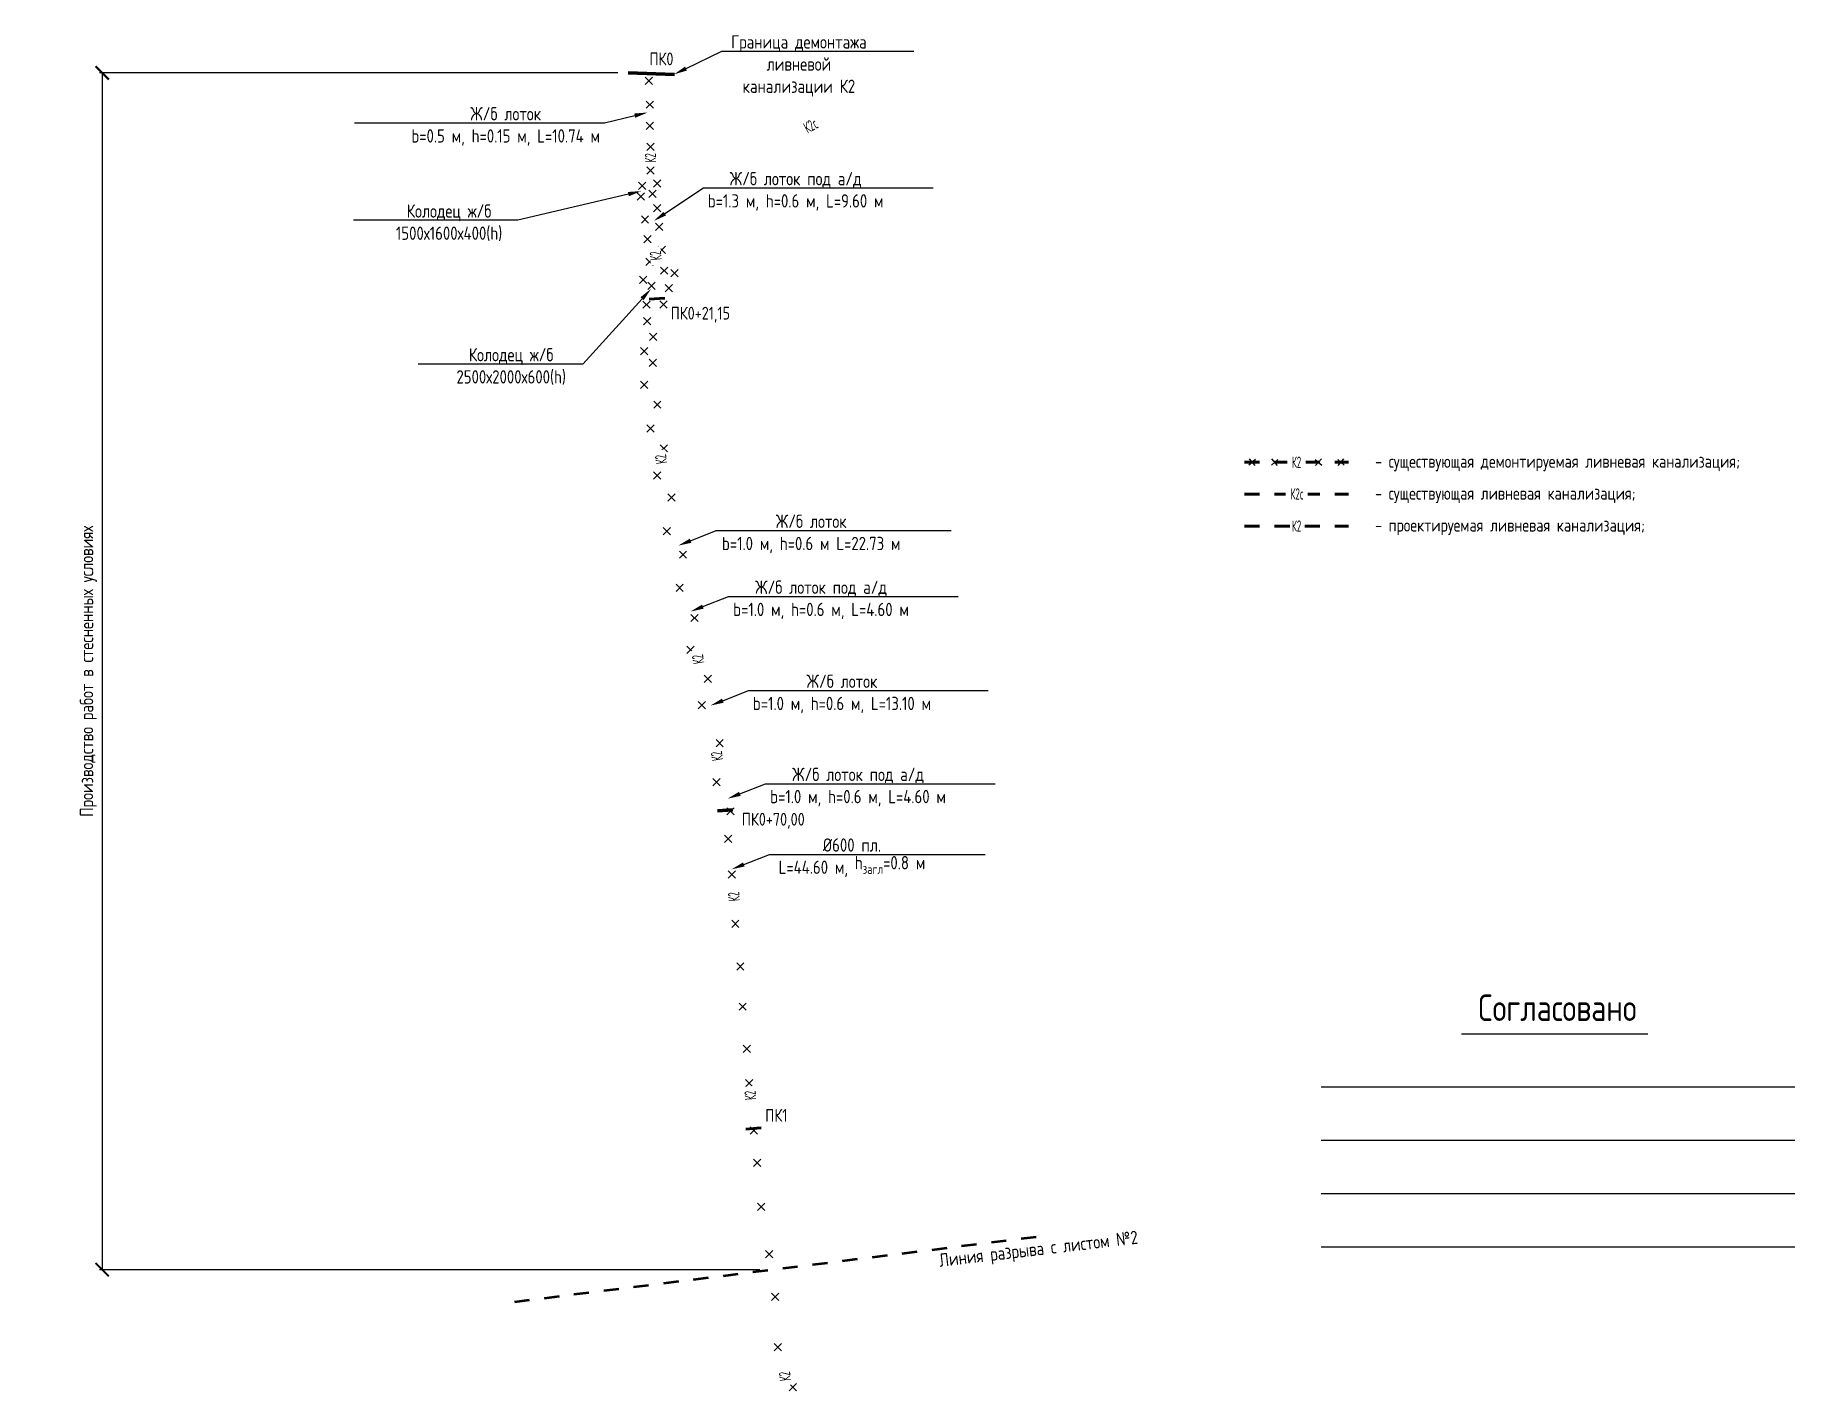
# Model space of a CAD drawing. Header units: millimetres. Extents: x 0 to 26031657, y 0 to 33466209.
# Drawn here: x 25569850 to 25735128, y 33224795 to 33352073 of the extents above; entities that cross this region are included whole.
import ezdxf
from ezdxf import colors
from ezdxf.entities.mleader import LeaderData, LeaderLine
from ezdxf.math import Vec2, Vec3

# ---------------------------------------------------------------- set-up
doc = ezdxf.new("R2010")
doc.units = ezdxf.units.MM
doc.set_wipeout_variables(frame=1)
doc.linetypes.add('Штриховая', pattern=[2822.222233, 1411.111116, -1411.111116])
for name, color, linetype, lineweight in [('Text blocks_Ном._пера__28', 7, 'Continuous', 13), ('В1', 140, 'Continuous', 40), ('ВК_Текст', 7, 'Continuous', 25), ('Пикеты', 1, 'Continuous', 60), ('Труба К2', 7, 'Continuous', 60)]:
    doc.layers.add(name, color=color, linetype=linetype, lineweight=lineweight)
doc.layers.add('Выноски', color=7, linetype='Continuous')
doc.styles.add('GOST 2.304', font='GOST_type.ttf')
doc.styles.add('GOST_100', font='cs_gost2304.shx', dxfattribs={"width": 0.7, "height": 300})
doc.styles.get("Standard").update_dxf_attribs({"font": 'arial.ttf'})
doc.dimstyles.new('STANDARD$0', dxfattribs={"dimscale": 100, "dimtxt": 2.5, "dimasz": 1, "dimexe": 0.5, "dimexo": 2, "dimgap": 1, "dimtad": 1, "dimdec": 0, "dimzin": 0, "dimdsep": 46, "dimtxsty": 'Standard', "dimblk1": 'OBLIQUE', "dimblk2": 'OBLIQUE', "dimsah": 1, "dimcen": 2, "dimadec": 0, "dimazin": 0, "dimtfac": 1, "dimtdec": 4, "dimtofl": 0, "dimtmove": 2, "dimatfit": 3, "dimldrblk": 'OBLIQUE', "dimfxl": 1, "dimtolj": 1, "dimtzin": 0, "dimarcsym": 0})

msp = doc.modelspace()

# ---------------------------------------------------------------- texts
at = {"insert": (25654686.058, 33237661.303), "char_height": 1250, "attachment_point": 1, "rotation": 6.70114011, "style": 'GOST 2.304'}
msp.add_mtext_dynamic_manual_height_columns('Линия разрыва с листом №2', width=25694.82588, gutter_width=12.5, heights=[0], dxfattribs=at)
at = {"layer": 'Text blocks_Ном._пера__28', "style": 'GOST 2.304'}
for s, p in [('- существующая демонтируемая ливневая канализация;', (25695700.982, 33311458.647)), ('- существующая ливневая канализация;', (25695700.982, 33308463.765)), ('- проектируемая ливневая канализация;', (25695700.982, 33305468.884)), ('ПК0+70,00', (25636220.334, 33277858.836))]:
    msp.add_text(s, height=1200, dxfattribs=at).set_placement(p)
at = {"layer": 'Пикеты', "style": 'GOST 2.304'}
for s, p in [('ПК0', (25627540.766, 33349247.866)), ('ПК0+21,15', (25629538.786, 33325373.26)), ('ПК1', (25638423.027, 33250052.458))]:
    msp.add_text(s, height=1200, dxfattribs=at).set_placement(p)

# ---------------------------------------------------------------- blocks, each defined once
blk = doc.blocks.new('*U4')
at = {"color": 255}
blk.add_wipeout([(-200, 125), (200, 125), (200, -125), (-200, -125)], dxfattribs=at)
at = {"layer": 'ВК_Текст', "insert": (0, 0), "char_height": 250, "attachment_point": 5, "style": 'GOST_100'}
blk.add_mtext('К2', dxfattribs=at)
blk = doc.blocks.new('cross')
for p, q in [((-343, 343), (343, -343)), ((-343, -343), (343, 343))]:
    blk.add_line(p, q)
blk = doc.blocks.new('_ArchTick')
at = {"color": 0, "linetype": 'ByBlock', "const_width": 0.15}
blk.add_lwpolyline([(-0.5, -0.5), (0.5, 0.5)], dxfattribs=at)
blk = doc.blocks.new('*D9')
at = {"color": 0, "lineweight": -2, "transparency": 16777216}
for p, q in [((25624562, 33348532), (25575900, 33348532)), ((25576150, 33348532), (25576150, 33236166)), ((25637929, 33236166), (25575900, 33236166))]:
    blk.add_line(p, q, dxfattribs=at)
at = {"color": 0, "lineweight": -2, "transparency": 16777216, "xscale": 1250, "yscale": 1250, "zscale": 1250}
for p, rotation in [((25576150, 33348532), 90), ((25576150, 33236166), 270)]:
    blk.add_blockref('_ArchTick', p, dxfattribs=dict(at, rotation=rotation))
at = {"color": 0, "transparency": 16777216, "insert": (25574846, 33292349), "char_height": 1250, "attachment_point": 5, "rotation": 90, "style": 'GOST 2.304'}
blk.add_mtext('\\A1;Производство работ в стесненных условиях', dxfattribs=at)
blk = doc.blocks.new('_Oblique')
at = {"color": 0, "linetype": 'ByBlock', "lineweight": -2}
blk.add_line((-0.5, -0.5), (0.5, 0.5), dxfattribs=at)
blk = doc.blocks.new('hdsgth')
at = {"color": 255}
blk.add_wipeout([(-1038, 533), (1038, 533), (1038, -533), (-1038, -533)], dxfattribs=at)
at = {"layer": 'ВК_Текст', "insert": (51, 25), "char_height": 1066.7, "attachment_point": 5, "rotation": 359.99126, "style": 'GOST_100'}
blk.add_mtext('К2c', dxfattribs=at)

# ---------------------------------------------------------------- linework, layer by layer
for p, q in [((25684468.073, 33312243.166, 72631.988), (25683852.703, 33311709.147, -72639.161)), ((25684427.398, 33311668.472, 72631.988), (25683893.378, 33312283.842, -72639.161)), ((25686577.196, 33312243.166, 72643.822), (25685961.826, 33311709.147, -72627.327)), ((25686536.521, 33311668.472, 72643.822), (25686002.502, 33312283.842, -72627.327)), ((25690081.409, 33312243.166, 72643.822), (25690696.779, 33311709.147, -72627.327)), ((25690122.084, 33311668.472, 72643.822), (25690656.104, 33312283.842, -72627.327)), ((25692190.532, 33312243.166, 72631.988), (25692805.902, 33311709.147, -72639.161)), ((25692231.208, 33311668.472, 72631.988), (25692765.227, 33312283.842, -72639.161))]:
    msp.add_line(p, q)
at = {"color": 240, "lineweight": 70, "true_color": 0xed1f24}
msp.add_line((25633929.085, 33279239.281), (25635375.884, 33279357.729), dxfattribs=at)
at = {"color": 1, "linetype": 'Штриховая', "lineweight": 50}
msp.add_line((25663867.141, 33239234.643), (25614733.066, 33233109.613), dxfattribs=at)
at = {"layer": 'Пикеты', "color": 240, "lineweight": 70, "true_color": 0xed1f24}
msp.add_line((25625562.015, 33348531.713), (25629914.797, 33348395.321), dxfattribs=at)
at = {"layer": 'Пикеты'}
for p, q in [((25627529.442, 33327276.466), (25628976.241, 33327394.913)), ((25636594.484, 33249359.569), (25638041.283, 33249478.017))]:
    msp.add_line(p, q, dxfattribs=at)
at = {"layer": 'Труба К2', "linetype": 'Штриховая'}
for p, q in [((25683448.545, 33311976.192), (25693210.06, 33311976.192)), ((25683448.545, 33308981.31), (25693210.06, 33308981.31))]:
    msp.add_line(p, q, dxfattribs=at)

# ---------------------------------------------------------------- block references
for p in [(25627494.576, 33347780.967), (25627576.65, 33345552.16), (25627588.326, 33343565.169), (25626855.081, 33337943.35), (25628269.333, 33338143.575), (25626725.431, 33336942.176), (25627825.678, 33337181.346), (25627127.802, 33334780.901), (25628274.299, 33335837.994), (25628469.229, 33334082.271), (25627373.418, 33332911.571), (25628695.966, 33331929.689), (25627543.442, 33330796.766), (25628922.665, 33329965.942), (25629892.276, 33329721.309), (25626966.307, 33329117.525), (25627751.299, 33328530.904), (25629359.23, 33328336.143), (25627262.456, 33326773.412), (25628861.668, 33326797.085), (25627331.793, 33325216.865), (25627902.824, 33323754.444), (25627046.259, 33322399.032), (25627850.129, 33321323.128), (25627063.621, 33319238.902), (25628285.634, 33317383.075), (25627636.017, 33315136.694), (25628891.617, 33313284.338), (25628257.846, 33310726.891), (25629620.237, 33308658.883), (25629175.218, 33305495.643), (25630699.066, 33303301.196), (25630384.91, 33300197.551), (25631771.639, 33297353.829), (25631400.732, 33294355.236), (25633019.24, 33291634.088), (25632474.632, 33289165.39), (25634142.764, 33285612.816), (25633841.687, 33281943.561), (25635155.288, 33279200.905), (25634932.949, 33276626.125), (25635277.395, 33273277.469), (25635613.273, 33268635.247), (25636083.768, 33264622.527), (25636303.377, 33260860.606), (25636683.913, 33256907.721), (25636903.864, 33253673.204), (25637343.765, 33249245.38), (25637656.405, 33246211.879), (25638031.406, 33242061.706), (25638791.491, 33237616.187), (25639359.982, 33233607.504), (25639600.063, 33228900.636), (25641023.753, 33225138.046)]:
    msp.add_blockref('cross', p)
at = {"layer": 'ВК_Текст', "xscale": 4.266666666666672, "yscale": 4.266666666666672, "zscale": 4.266666666666672}
for p, rotation in [((25627640.807, 33340553.138), 90.26955510629573), ((25635478.818, 33271187.46), 95.3981783868961)]:
    msp.add_blockref('*U4', p, dxfattribs=dict(at, rotation=rotation))
msp.add_blockref('*U4', (25688329.221, 33305986.428), dxfattribs=at)

msp.set_redraw_order([(e.dxf.handle, doc.entitydb.next_handle()) for e in msp.query("TEXT MTEXT ATTDEF DIMENSION ARC_DIMENSION")])  # texts and dimensions are drawn at this point

# ---------------------------------------------------------------- leaders
at = {"layer": 'Выноски', "color": 0, "lineweight": -2}
ml = msp.add_multileader_mtext('Standard', dxfattribs=at)
ml.set_content('{\\C0;Граница демонтажа\\Pливневой\\Pканализации К2}', color=5, style='GOST 2.304')
ml.set_leader_properties(lineweight=-3)
ml.build(insert=Vec2(0, 0))
ml.multileader.update_dxf_attribs({"text_left_attachment_type": 6, "text_right_attachment_type": 6, "dogleg_length": 1, "arrow_head_size": 1250, "scale": 500})
ctx = ml.context
ctx.base_point, ctx.scale, ctx.char_height, ctx.arrow_head_size, ctx.landing_gap_size, ctx.plane_origin = Vec3(25634442.432, 33350572.051, -193576), 500, 1250, 1250, 900, Vec3(25637309.907, 33345915.884, -193576)
ctx.left_attachment, ctx.right_attachment, ctx.text_align_type = 6, 6, 1
notes = []
notes.append((ctx, [(0, (1, 1, 0), (25634342.585, 33350572.051, -193576), (1, 0), 99.848, [(1, [(25629855.562, 33348397.177, -193576)], 0, [])])]))
ctx.mtext.insert, ctx.mtext.alignment, ctx.mtext.flow_direction = Vec3(25641584.838, 33352072.051, -193576), 2, 5
ml = msp.add_multileader_mtext('Standard', dxfattribs=at)
ml.set_content('{\\C0;Колодец ж/б\\P2500х2000х600(h)}', color=5, style='GOST 2.304')
ml.set_leader_properties(lineweight=-3)
ml.build(insert=Vec2(0, 0))
ml.multileader.update_dxf_attribs({"text_left_attachment_type": 6, "text_right_attachment_type": 6, "dogleg_length": 1, "arrow_head_size": 1250, "scale": 500})
ctx = ml.context
ctx.base_point, ctx.scale, ctx.char_height, ctx.arrow_head_size, ctx.landing_gap_size, ctx.plane_origin = Vec3(25607941.839, 33321201.854), 500, 1250, 1250, 900, Vec3(25601834.75, 33321445.975)
ctx.left_attachment, ctx.right_attachment, ctx.text_align_type = 6, 6, 1
notes.append((ctx, [(1, (1, 1, 0), (25621275.747, 33321201.854), (-1, 0), 99.848, [(1, [(25627697.018, 33328259.279)], 0, [])])]))
ctx.mtext.insert, ctx.mtext.alignment, ctx.mtext.flow_direction = Vec3(25614558.869, 33322701.854), 2, 5
for ctx, leaders in notes:
    for number, flags, end, landing, length, lines in leaders:
        leader = LeaderData()
        leader.index, (leader.has_last_leader_line, leader.has_dogleg_vector, leader.attachment_direction) = number, flags
        leader.last_leader_point, leader.dogleg_vector, leader.dogleg_length = Vec3(end), Vec3(landing), length
        for number, points, colour, breaks in lines:
            line = LeaderLine()
            line.index, line.vertices, line.color, line.breaks = number, Vec3.list(points), colors.encode_raw_color(colour), breaks
            leader.lines.append(line)
        ctx.leaders.append(leader)

# ---------------------------------------------------------------- next in the draw order: linework, layer by layer
at = {"layer": 'Труба К2', "linetype": 'Штриховая'}
msp.add_line((25683448.545, 33305986.428), (25693210.06, 33305986.428), dxfattribs=at)

# ---------------------------------------------------------------- next in the draw order: block references
at = {"rotation": 29.19369614749036}
msp.add_blockref('hdsgth', (25642654.851, 33343540.393), dxfattribs=at)
for name, p in [('cross', (25627646.555, 33341605.683)), ('cross', (25627646.555, 33339359.095)), ('hdsgth', (25688329.303, 33308981.468))]:
    msp.add_blockref(name, p)
at = {"layer": 'ВК_Текст', "xscale": 4.266666666666672, "yscale": 4.266666666666672, "zscale": 4.266666666666672}
for p, rotation in [((25628131.961, 33331367.984), 95.91712045897565), ((25628634.086, 33312262.201), 98.31846090259685), ((25632112.965, 33293483.593), 100.0455763607351), ((25633881.666, 33284390.395), 99.75558397993865), ((25637018.512, 33252532.905), 93.78905413209323), ((25640264.02, 33226158.784), 96.67588509768737)]:
    msp.add_blockref('*U4', p, dxfattribs=dict(at, rotation=rotation))
msp.add_blockref('*U4', (25688329.303, 33311976.192), dxfattribs=at)

# ---------------------------------------------------------------- next in the draw order: leaders
at = {"layer": 'Выноски', "color": 0, "lineweight": -2}
ml = msp.add_multileader_mtext('Standard', dxfattribs=at)
ml.set_content('{\\C0;%%C600 пл.\\PL=44.60 м, \\A1;h\\H0.7x;\\S^ загл;\\H1.4286x;=0.8 м}', color=5, style='GOST 2.304')
ml.set_leader_properties(lineweight=-3)
ml.build(insert=Vec2(0, 0))
ml.multileader.update_dxf_attribs({"text_left_attachment_type": 6, "text_right_attachment_type": 6, "dogleg_length": 1, "arrow_head_size": 1250, "scale": 500})
ctx = ml.context
ctx.base_point, ctx.scale, ctx.char_height, ctx.arrow_head_size, ctx.landing_gap_size, ctx.plane_origin = Vec3(25638907.655, 33275163.422), 500, 1250, 1250, 900, Vec3(25608564.258, 33265698.667)
ctx.left_attachment, ctx.right_attachment, ctx.text_align_type = 6, 6, 1
notes = []
notes.append((ctx, [(0, (1, 1, 0), (25638807.808, 33275163.422), (1, 0), 99.848, [(1, [(25635247.939, 33273754.881)], 0, [])])]))
ctx.mtext.insert, ctx.mtext.alignment, ctx.mtext.flow_direction = Vec3(25646568.597, 33276663.427), 2, 5
for ctx, leaders in notes:
    for number, flags, end, landing, length, lines in leaders:
        leader = LeaderData()
        leader.index, (leader.has_last_leader_line, leader.has_dogleg_vector, leader.attachment_direction) = number, flags
        leader.last_leader_point, leader.dogleg_vector, leader.dogleg_length = Vec3(end), Vec3(landing), length
        for number, points, colour, breaks in lines:
            line = LeaderLine()
            line.index, line.vertices, line.color, line.breaks = number, Vec3.list(points), colors.encode_raw_color(colour), breaks
            leader.lines.append(line)
        ctx.leaders.append(leader)

# ---------------------------------------------------------------- next in the draw order: dimensions: what is measured, and where the dimension line sits
dim = msp.add_linear_dim(base=(25576149.658, 33236166.046), p1=(25625562.015, 33348531.713), p2=(25638929.436, 33236166.046), angle=90, text='Производство работ в стесненных условиях', dimstyle='STANDARD$0', override={"dimscale": 500, "dimasz": 2.5, "dimtxsty": 'GOST 2.304', "dimblk1": 'ArchTick', "dimblk2": 'ArchTick'})
dim.commit()
dim.dimension.update_dxf_attribs({"geometry": '*D9', "text_midpoint": (25574845.512, 33292348.879)})

# ---------------------------------------------------------------- next in the draw order: leaders
ml = msp.add_multileader_mtext('Standard', dxfattribs=at)
ml.set_content('{\\C0;Ж/б лоток\\Pb=0.5 м, h=0.15 м, L=10.74 м}', color=5, style='GOST 2.304')
ml.set_leader_properties(lineweight=-3)
ml.build(insert=Vec2(0, 0))
ml.multileader.update_dxf_attribs({"text_left_attachment_type": 6, "text_right_attachment_type": 6, "dogleg_length": 1, "arrow_head_size": 1250, "scale": 500})
ctx = ml.context
ctx.base_point, ctx.scale, ctx.char_height, ctx.arrow_head_size, ctx.landing_gap_size, ctx.plane_origin = Vec3(25604857.547, 33343825.588, -4000), 500, 1250, 1250, 900, Vec3(25601411.544, 33337642.84, -4000)
ctx.left_attachment, ctx.right_attachment, ctx.text_align_type = 6, 6, 1
notes = []
notes.append((ctx, [(1, (1, 1, 0), (25623327.266, 33343825.588, -4000), (-1, 0), 99.848, [(1, [(25627376.94, 33344814.573, -4000)], 0, [])])]))
ctx.mtext.insert, ctx.mtext.alignment, ctx.mtext.flow_direction = Vec3(25614042.483, 33345325.588, -4000), 2, 5
ml = msp.add_multileader_mtext('Standard', dxfattribs=at)
ml.set_content('{\\C0;Ж/б лоток под а/д\\Pb=1.3 м, h=0.6 м, L=9.60 м}', color=5, style='GOST 2.304')
ml.set_leader_properties(lineweight=-3)
ml.build(insert=Vec2(0, 0))
ml.multileader.update_dxf_attribs({"text_left_attachment_type": 6, "text_right_attachment_type": 6, "dogleg_length": 1, "arrow_head_size": 1250, "scale": 500})
ctx = ml.context
ctx.base_point, ctx.scale, ctx.char_height, ctx.arrow_head_size, ctx.landing_gap_size, ctx.plane_origin = Vec3(25632719.189, 33337727.081), 500, 1250, 1250, 900, Vec3(25601258.303, 33326571.241)
ctx.left_attachment, ctx.right_attachment, ctx.text_align_type = 6, 6, 1
notes.append((ctx, [(0, (1, 1, 0), (25632619.341, 33337727.081), (1, 0), 99.848, [(1, [(25627941.984, 33334627.456)], 0, [])])]))
ctx.mtext.insert, ctx.mtext.alignment, ctx.mtext.flow_direction = Vec3(25641278.678, 33339227.081), 2, 5
ml = msp.add_multileader_mtext('Standard', dxfattribs=at)
ml.set_content('{\\C0;Колодец ж/б\\P1500х1600х400(h)}', color=5, style='GOST 2.304')
ml.set_leader_properties(lineweight=-3)
ml.build(insert=Vec2(0, 0))
ml.multileader.update_dxf_attribs({"text_left_attachment_type": 6, "text_right_attachment_type": 6, "dogleg_length": 1, "arrow_head_size": 1250, "scale": 500})
ctx = ml.context
ctx.base_point, ctx.scale, ctx.char_height, ctx.arrow_head_size, ctx.landing_gap_size, ctx.plane_origin = Vec3(25602378.153, 33334691.349), 500, 1250, 1250, 900, Vec3(25600816.009, 33330266.784)
ctx.left_attachment, ctx.right_attachment, ctx.text_align_type = 6, 6, 1
notes.append((ctx, [(1, (1, 1, 0), (25615175.963, 33334691.349), (-1, 0), 99.848, [(1, [(25626781.405, 33337438.517)], 0, [])])]))
ctx.mtext.insert, ctx.mtext.alignment, ctx.mtext.flow_direction = Vec3(25608727.134, 33336191.349), 2, 5
ml = msp.add_multileader_mtext('Standard', dxfattribs=at)
ml.set_content('{\\C0;Ж/б лоток\\Pb=1.0 м, h=0.6 м L=22.73 м}', color=5, style='GOST 2.304')
ml.set_leader_properties(lineweight=-3)
ml.build(insert=Vec2(0, 0))
ml.multileader.update_dxf_attribs({"text_left_attachment_type": 6, "text_right_attachment_type": 6, "dogleg_length": 1, "arrow_head_size": 1250, "scale": 500})
ctx = ml.context
ctx.base_point, ctx.scale, ctx.char_height, ctx.arrow_head_size, ctx.landing_gap_size, ctx.plane_origin = Vec3(25633913.535, 33305558.548), 500, 1250, 1250, 900, Vec3(25603570.138, 33296093.793)
ctx.left_attachment, ctx.right_attachment, ctx.text_align_type = 6, 6, 1
notes.append((ctx, [(0, (1, 1, 0), (25633813.687, 33305558.548), (1, 0), 99.848, [(1, [(25630253.819, 33304150.007)], 0, [])])]))
ctx.mtext.insert, ctx.mtext.alignment, ctx.mtext.flow_direction = Vec3(25642741.072, 33307058.548), 2, 5
ml = msp.add_multileader_mtext('Standard', dxfattribs=at)
ml.set_content('{\\C0;Ж/б лоток под а/д\\Pb=1.0 м, h=0.6 м, L=4.60 м}', color=5, style='GOST 2.304')
ml.set_leader_properties(lineweight=-3)
ml.build(insert=Vec2(0, 0))
ml.multileader.update_dxf_attribs({"text_left_attachment_type": 6, "text_right_attachment_type": 6, "dogleg_length": 1, "arrow_head_size": 1250, "scale": 500})
ctx = ml.context
ctx.base_point, ctx.scale, ctx.char_height, ctx.arrow_head_size, ctx.landing_gap_size, ctx.plane_origin = Vec3(25635061.245, 33299368.592), 500, 1250, 1250, 900, Vec3(25604717.847, 33289903.837)
ctx.left_attachment, ctx.right_attachment, ctx.text_align_type = 6, 6, 1
notes.append((ctx, [(0, (1, 1, 0), (25634961.397, 33299368.592), (1, 0), 99.848, [(1, [(25631401.528, 33297960.052)], 0, [])])]))
ctx.mtext.insert, ctx.mtext.alignment, ctx.mtext.flow_direction = Vec3(25643665.408, 33300868.592), 2, 5
ml = msp.add_multileader_mtext('Standard', dxfattribs=at)
ml.set_content('{\\C0;Ж/б лоток\\Pb=1.0 м, h=0.6 м, L=13.10 м}', color=5, style='GOST 2.304')
ml.set_leader_properties(lineweight=-3)
ml.build(insert=Vec2(0, 0))
ml.multileader.update_dxf_attribs({"text_left_attachment_type": 6, "text_right_attachment_type": 6, "dogleg_length": 1, "arrow_head_size": 1250, "scale": 500})
ctx = ml.context
ctx.base_point, ctx.scale, ctx.char_height, ctx.arrow_head_size, ctx.landing_gap_size, ctx.plane_origin = Vec3(25636936.096, 33290539.898), 500, 1250, 1250, 900, Vec3(25606592.699, 33281075.144)
ctx.left_attachment, ctx.right_attachment, ctx.text_align_type = 6, 6, 1
notes.append((ctx, [(0, (1, 1, 0), (25636836.249, 33290539.898), (1, 0), 99.848, [(1, [(25633276.38, 33289131.358)], 0, [])])]))
ctx.mtext.insert, ctx.mtext.alignment, ctx.mtext.flow_direction = Vec3(25645629.61, 33292039.898), 2, 5
ml = msp.add_multileader_mtext('Standard', dxfattribs=at)
ml.set_content('{\\C0;Ж/б лоток под а/д\\Pb=1.0 м, h=0.6 м, L=4.60 м}', color=5, style='GOST 2.304')
ml.set_leader_properties(lineweight=-3)
ml.build(insert=Vec2(0, 0))
ml.multileader.update_dxf_attribs({"text_left_attachment_type": 6, "text_right_attachment_type": 6, "dogleg_length": 1, "arrow_head_size": 1250, "scale": 500})
ctx = ml.context
ctx.base_point, ctx.scale, ctx.char_height, ctx.arrow_head_size, ctx.landing_gap_size, ctx.plane_origin = Vec3(25638537.204, 33281794.971), 500, 1250, 1250, 900, Vec3(25608193.807, 33272330.216)
ctx.left_attachment, ctx.right_attachment, ctx.text_align_type = 6, 6, 1
notes.append((ctx, [(0, (1, 1, 0), (25638437.356, 33281794.971), (1, 0), 99.848, [(1, [(25634877.488, 33280386.43)], 0, [])])]))
ctx.mtext.insert, ctx.mtext.alignment, ctx.mtext.flow_direction = Vec3(25647141.368, 33283294.971), 2, 5
for ctx, leaders in notes:
    for number, flags, end, landing, length, lines in leaders:
        leader = LeaderData()
        leader.index, (leader.has_last_leader_line, leader.has_dogleg_vector, leader.attachment_direction) = number, flags
        leader.last_leader_point, leader.dogleg_vector, leader.dogleg_length = Vec3(end), Vec3(landing), length
        for number, points, colour, breaks in lines:
            line = LeaderLine()
            line.index, line.vertices, line.color, line.breaks = number, Vec3.list(points), colors.encode_raw_color(colour), breaks
            leader.lines.append(line)
        ctx.leaders.append(leader)

# ---------------------------------------------------------------- next in the draw order: leaders
at = {"layer": 'В1', "color": 0, "linetype": 'ByBlock', "lineweight": -3}
ml = msp.add_multileader_mtext('Standard', dxfattribs=at)
ml.set_content('{\\C0;Согласовано}', color=5, style='GOST 2.304')
ml.set_leader_properties(lineweight=-3)
ml.build(insert=Vec2(0, 0))
ml.multileader.update_dxf_attribs({"text_left_attachment_type": 6, "text_right_attachment_type": 6, "dogleg_length": 1, "arrow_head_size": 1250, "scale": 500})
ctx = ml.context
ctx.base_point, ctx.scale, ctx.char_height, ctx.arrow_head_size, ctx.landing_gap_size, ctx.plane_origin = Vec3(25704246.908, 33259012.644), 500, 2500, 1250, 900, Vec3(25723488.297, 33255743.29)
ctx.left_attachment, ctx.right_attachment, ctx.text_align_type = 6, 6, 1
notes = []
notes.append((ctx, [(0, (0, 0, 0), (0, 0), (1, 0), 1, [])]))
ctx.mtext.insert, ctx.mtext.alignment, ctx.mtext.flow_direction = Vec3(25712830.968, 33262012.644), 2, 5
ctx.mtext.has_bg_fill, ctx.mtext.bg_color, ctx.mtext.bg_scale_factor, ctx.mtext.bg_transparency, ctx.mtext.use_window_bg_color = 1, -1027028792, 1.5, 0, 1
for ctx, leaders in notes:
    for number, flags, end, landing, length, lines in leaders:
        leader = LeaderData()
        leader.index, (leader.has_last_leader_line, leader.has_dogleg_vector, leader.attachment_direction) = number, flags
        leader.last_leader_point, leader.dogleg_vector, leader.dogleg_length = Vec3(end), Vec3(landing), length
        for number, points, colour, breaks in lines:
            line = LeaderLine()
            line.index, line.vertices, line.color, line.breaks = number, Vec3.list(points), colors.encode_raw_color(colour), breaks
            leader.lines.append(line)
        ctx.leaders.append(leader)

# ---------------------------------------------------------------- next in the draw order: linework, layer by layer
for p, q in [((25703823.572, 33258320.405), (25721331.204, 33258320.405)), ((25690630.24, 33253320.405), (25735128.209, 33253320.405)), ((25690630.24, 33248320.405), (25735128.209, 33248320.405)), ((25690630.24, 33243320.405), (25735128.209, 33243320.405)), ((25690630.24, 33238320.405), (25735128.209, 33238320.405))]:
    msp.add_line(p, q)

# ---------------------------------------------------------------- next in the draw order: leaders
ml = msp.add_multileader_mtext('Standard', dxfattribs=at)
ml.set_content('{\\C0;Согласовано}', color=5, style='GOST 2.304')
ml.set_leader_properties(lineweight=-3)
ml.build(insert=Vec2(0, 0))
ml.multileader.update_dxf_attribs({"text_left_attachment_type": 6, "text_right_attachment_type": 6, "dogleg_length": 1, "arrow_head_size": 1250, "scale": 500})
ctx = ml.context
ctx.base_point, ctx.scale, ctx.char_height, ctx.arrow_head_size, ctx.landing_gap_size, ctx.plane_origin = Vec3(25991429.919, 33250549.982), 500, 2500, 1250, 900, Vec3(26010671.309, 33247280.628)
ctx.left_attachment, ctx.right_attachment, ctx.text_align_type = 6, 6, 1
notes = []
notes.append((ctx, [(0, (0, 0, 0), (0, 0), (1, 0), 1, [])]))
ctx.mtext.insert, ctx.mtext.alignment, ctx.mtext.flow_direction = Vec3(26000013.979, 33253549.982), 2, 5
ctx.mtext.has_bg_fill, ctx.mtext.bg_color, ctx.mtext.bg_scale_factor, ctx.mtext.bg_transparency, ctx.mtext.use_window_bg_color = 1, -1027028792, 1.5, 0, 1
for ctx, leaders in notes:
    for number, flags, end, landing, length, lines in leaders:
        leader = LeaderData()
        leader.index, (leader.has_last_leader_line, leader.has_dogleg_vector, leader.attachment_direction) = number, flags
        leader.last_leader_point, leader.dogleg_vector, leader.dogleg_length = Vec3(end), Vec3(landing), length
        for number, points, colour, breaks in lines:
            line = LeaderLine()
            line.index, line.vertices, line.color, line.breaks = number, Vec3.list(points), colors.encode_raw_color(colour), breaks
            leader.lines.append(line)
        ctx.leaders.append(leader)

doc.saveas('drawing.dxf')
